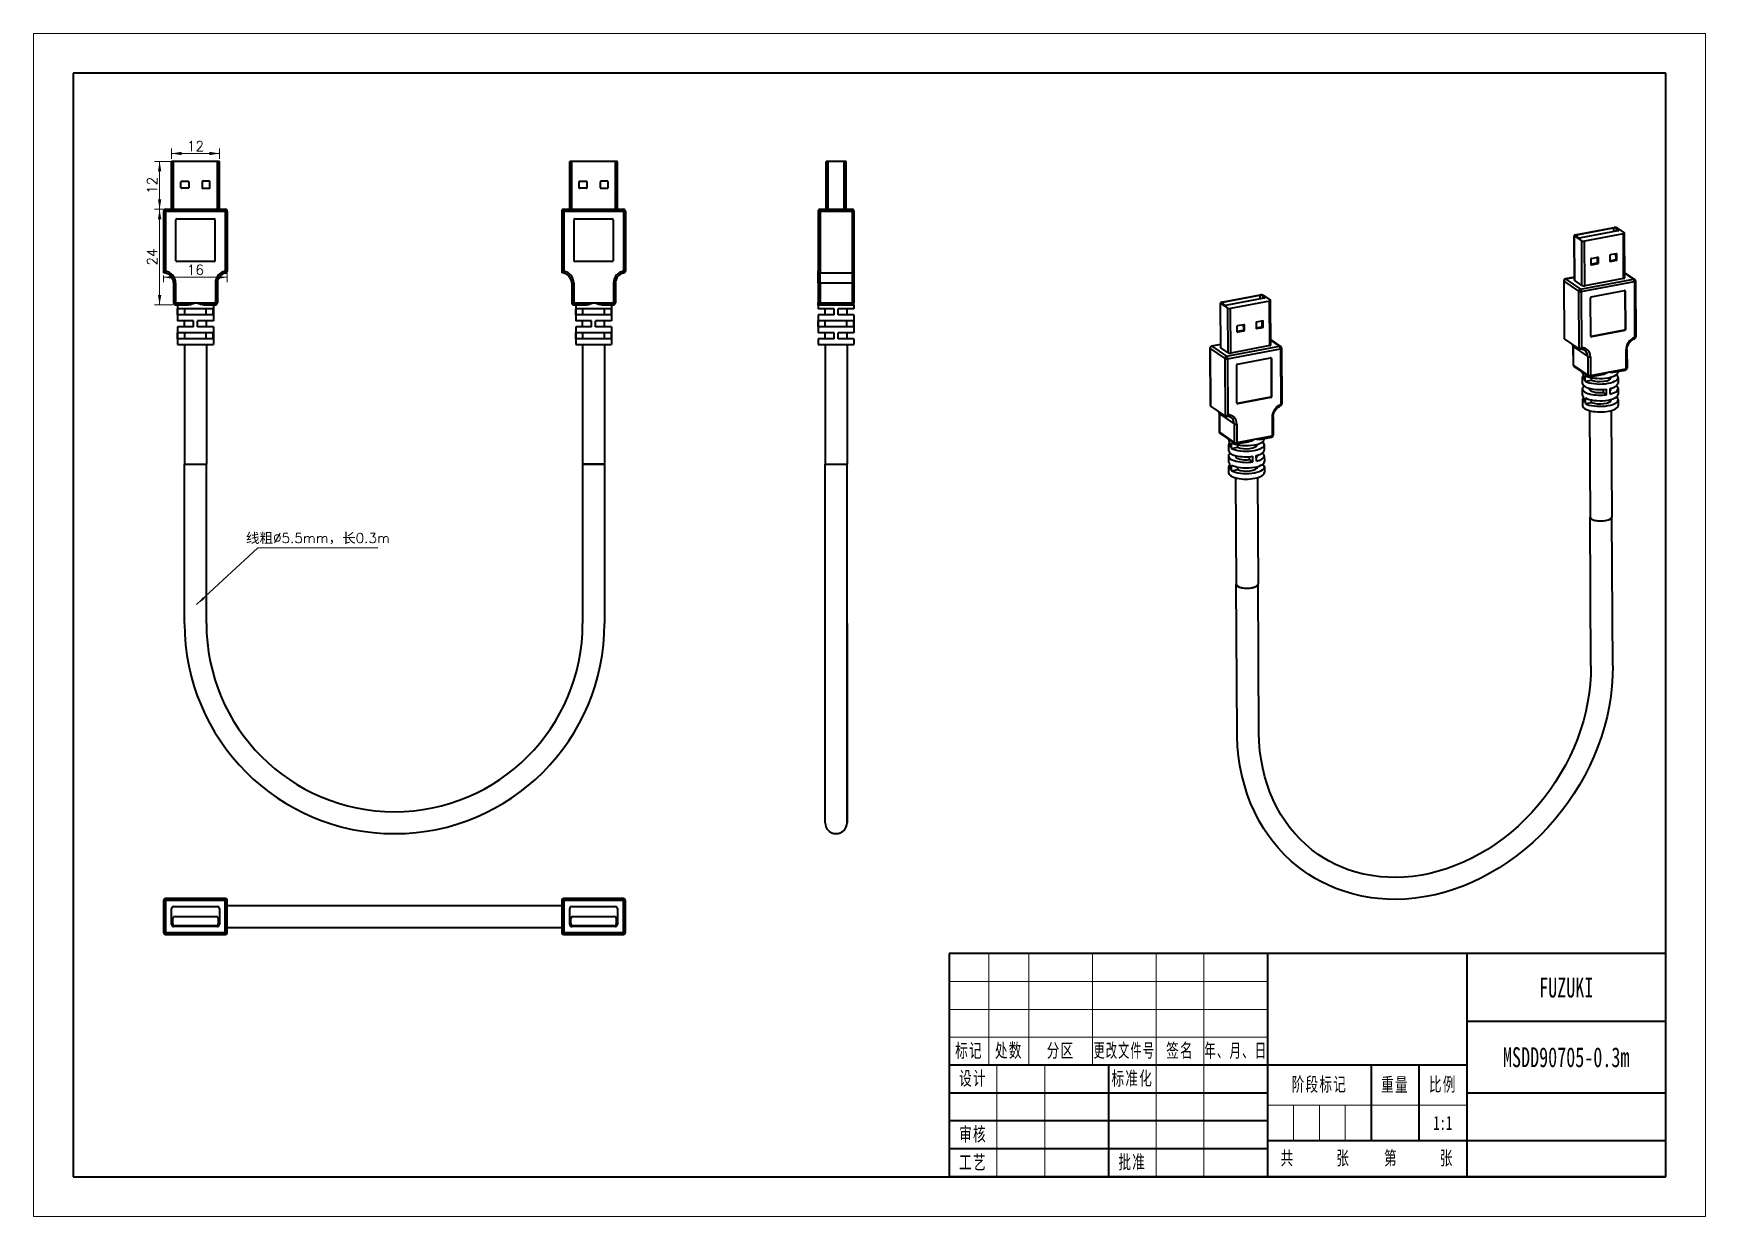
# Model space of a CAD drawing. Header units: millimetres. Extents: x -210 to 210, y -148 to 148.
import ezdxf
from ezdxf.enums import TextEntityAlignment as Align

# ---------------------------------------------------------------- set-up
doc = ezdxf.new("R2010")
doc.units = ezdxf.units.MM
for name, color, linetype, lineweight in [('尺寸线层', 3, 'Continuous', 18), ('粗实线层', 7, 'Continuous', 35), ('细实线层', 7, 'Continuous', 18)]:
    doc.layers.add(name, color=color, linetype=linetype, lineweight=lineweight)
doc.styles.get("Standard").update_dxf_attribs({"font": 'txt.shx'})
doc.styles.add('标准', font='', dxfattribs={"width": 0.667})
doc.styles.get('标准').set_extended_font_data('宋体')
doc.dimstyles.get("Standard").update_dxf_attribs({"dimtxt": 2.5, "dimasz": 0.18, "dimexe": 0.18, "dimexo": 0.0625, "dimgap": 0.09, "dimtad": 0, "dimtih": 1, "dimtoh": 1, "dimdec": 4, "dimzin": 0, "dimdsep": 46, "dimtxsty": 'Standard', "dimcen": 0.09, "dimdle": 0.36, "dimadec": 0, "dimazin": 0, "dimtfac": 1, "dimtdec": 4, "dimtofl": 0, "dimtmove": 0, "dimatfit": 3, "dimfxl": 0, "dimtolj": 1, "dimarcsym": 0})

msp = doc.modelspace()

# ---------------------------------------------------------------- blocks, each defined once
blk = doc.blocks.new('$CAXA_FRAME_13B17AC1$')
at = {"layer": '粗实线层'}
for p, q in [((-200, 138.5), (-200, -138.5)), ((200, 138.5), (-200, 138.5)), ((200, -138.5), (200, 138.5)), ((-200, -138.5), (200, -138.5))]:
    blk.add_line(p, q, dxfattribs=at)
at = {"layer": '细实线层'}
for p, q in [((210, 148.5), (-210, 148.5)), ((-210, 148.5), (-210, -148.5)), ((210, -148.5), (210, 148.5)), ((-210, -148.5), (210, -148.5))]:
    blk.add_line(p, q, dxfattribs=at)
blk = doc.blocks.new('$CAXA_TITLE_151E506F$')
at = {"layer": '粗实线层'}
for p, q in [((0, 56), (-180, 56)), ((-180, 56), (-180, 0)), ((-100, 56), (-100, 0)), ((-50, 56), (-50, 0)), ((0, 0), (0, 56)), ((0, 39), (-50, 39)), ((-50, 28), (-180, 28)), ((-140, 28), (-140, 0)), ((-74, 28), (-74, 9)), ((-62, 28), (-62, 9)), ((-100, 21), (-180, 21)), ((0, 21), (-50, 21)), ((-100, 14), (-180, 14)), ((0, 9), (-100, 9)), ((-100, 7), (-180, 7)), ((0, 0), (-180, 0))]:
    blk.add_line(p, q, dxfattribs=at)
at = {"layer": '细实线层'}
for p, q in [((-170, 56), (-170, 28)), ((-160, 56), (-160, 28)), ((-144, 56), (-144, 28)), ((-128, 56), (-128, 0)), ((-116, 56), (-116, 0)), ((-100, 49), (-180, 49)), ((-100, 42), (-180, 42)), ((-100, 35), (-180, 35)), ((-168, 28), (-168, 0)), ((-156, 28), (-156, 0)), ((-50, 18), (-100, 18)), ((-93.5, 18), (-93.5, 9)), ((-87, 18), (-87, 9)), ((-80.5, 18), (-80.5, 9))]:
    blk.add_line(p, q, dxfattribs=at)
at = {"layer": '尺寸线层', "attachment_point": 5, "line_spacing_factor": 0.963108, "style": '标准'}
for s, insert, char_height, width in [('\\T1.1;标记', (-175, 31.5), 3.481, 18), ('\\T1.1;处数', (-165, 31.5), 3.481, 18), ('\\T1.1;分区', (-152, 31.5), 3.481, 30), ('\\T1.1;{\\W0.592404;更改文件号}', (-136, 31.5), 3.4806, 30), ('\\T1.1;签名', (-122, 31.5), 3.481, 22), ('\\T1.1;{\\W0.605422;年、月、日}', (-108, 31.5), 3.4806, 30), ('\\T1.1;设计', (-174, 24.5), 3.481, 22), ('\\T1.1;标准化', (-134, 24.5), 3.481, 22), ('\\T1.1;阶段标记', (-87, 23), 3.481, 50), ('\\T1.1;重量', (-68, 23), 3.481, 22), ('\\T1.1;比例', (-56, 23), 3.481, 22), ('\\T1.1;审核', (-174, 10.5), 3.481, 22), ('\\T1.1;工艺', (-174, 3.5), 3.481, 22), ('\\T1.1;批准', (-134, 3.5), 3.481, 22), ('\\T1.1;共', (-95, 4.5), 3.481, 8), ('\\T1.1;张', (-81, 4.5), 3.481, 8), ('\\T1.1;第', (-69, 4.5), 3.481, 8), ('\\T1.1;张', (-55, 4.5), 3.481, 8)]:
    blk.add_mtext(s, dxfattribs=dict(at, insert=insert, char_height=char_height, width=width))
at = {"layer": '尺寸线层', "style": '标准'}
for tag, height, width, p in [('标记C', 3.63, 0.664996, (-175, 52.5)), ('处数C', 3.63, 0.664996, (-165, 52.5)), ('分区C', 3.63, 0.667, (-152, 52.5)), ('更改文件号C', 3.63, 0.498314, (-136, 52.5)), ('更改签名C', 3.63, 0.447537, (-122, 52.5)), ('更改日期C', 3.63, 0.610278, (-108, 52.5)), ('单位名称', 5.19, 0.667, (-25, 47.5)), ('标记B', 3.63, 0.664996, (-175, 45.5)), ('处数B', 3.63, 0.664996, (-165, 45.5)), ('分区B', 3.63, 0.667, (-152, 45.5)), ('更改文件号B', 3.63, 0.498314, (-136, 45.5)), ('更改签名B', 3.63, 0.447537, (-122, 45.5)), ('更改日期B', 3.63, 0.610278, (-108, 45.5)), ('材料名称', 5.19, 0.667, (-75, 42)), ('标记A', 3.63, 0.664996, (-175, 38.5)), ('处数A', 3.63, 0.664996, (-165, 38.5)), ('分区A', 3.63, 0.667, (-152, 38.5)), ('更改文件号A', 3.63, 0.498314, (-136, 38.5)), ('更改签名A', 3.63, 0.447537, (-122, 38.5)), ('更改日期A', 3.63, 0.610278, (-108, 38.5)), ('图纸名称', 5.19, 0.667, (-25, 30)), ('设计', 3.63, 0.667, (-162, 24.5)), ('设计日期', 3.63, 0.667, (-148, 24.5)), ('标准化', 3.63, 0.667, (-122, 24.5)), ('标准化日期', 3.63, 0.554163, (-108, 24.5)), ('图纸编号', 5.19, 0.667, (-25, 15)), ('审核', 3.63, 0.667, (-162, 10.5)), ('审核日期', 3.63, 0.667, (-148, 10.5)), ('阶段标记S', 3.63, 0.223769, (-96.75, 13.5)), ('阶段标记A', 3.63, 0.223769, (-90.25, 13.5)), ('阶段标记B', 3.63, 0.223769, (-83.75, 13.5)), ('阶段标记C', 3.63, 0.223769, (-77.25, 13.5)), ('重量', 3.63, 0.667, (-68, 13.5)), ('图纸比例', 3.63, 0.510551, (-56, 13.5)), ('工艺', 3.63, 0.667, (-162, 3.5)), ('工艺日期', 3.63, 0.667, (-148, 3.5)), ('批准', 3.63, 0.667, (-122, 3.5)), ('批准日期', 3.63, 0.667, (-108, 3.5)), ('页数', 3.63, 0.667, (-88, 4.5)), ('页码', 3.63, 0.667, (-62, 4.5)), ('投影符号', 3.63, 0.667, (-25, 4.5))]:
    blk.add_attdef(tag, text='', height=height, dxfattribs=dict(at, width=width)).set_placement(p, align=Align.MIDDLE_CENTER)
blk = doc.blocks.new('*X3')
at = {"layer": '尺寸线层', "linetype": 'Continuous'}
for points in [[(-175.3, 118.37), (-172.8, 118.79), (-172.8, 117.95)], [(-163.3, 118.37), (-165.8, 118.79), (-165.8, 117.95)]]:
    blk.add_hatch(color=0, dxfattribs=at).paths.add_polyline_path(points, flags=0)
at = {"layer": '尺寸线层', "color": 0, "linetype": 'Continuous'}
for p, q in [((-175.3, 117), (-175.3, 119.62)), ((-175.3, 118.37), (-163.3, 118.37)), ((-163.3, 117), (-163.3, 119.62))]:
    blk.add_line(p, q, dxfattribs=at)
at = {"layer": '尺寸线层', "color": 0, "insert": (-169.3, 120.24), "char_height": 2.5, "width": 5, "attachment_point": 5}
blk.add_mtext('12', dxfattribs=at)
blk = doc.blocks.new('*X4')
at = {"layer": '尺寸线层', "linetype": 'Continuous'}
for points in [[(-178.31, 116.38), (-177.89, 113.88), (-178.73, 113.88)], [(-178.31, 104.38), (-177.89, 106.88), (-178.73, 106.88)]]:
    blk.add_hatch(color=0, dxfattribs=at).paths.add_polyline_path(points, flags=0)
at = {"layer": '尺寸线层', "color": 0, "linetype": 'Continuous'}
for p, q in [((-175.43, 116.38), (-179.56, 116.38)), ((-178.31, 116.38), (-178.31, 104.38)), ((-177.43, 104.38), (-179.56, 104.38))]:
    blk.add_line(p, q, dxfattribs=at)
at = {"layer": '尺寸线层', "color": 0, "insert": (-180.19, 110.38), "char_height": 2.5, "width": 5, "attachment_point": 5, "rotation": 90}
blk.add_mtext('12', dxfattribs=at)
blk = doc.blocks.new('*X5')
at = {"layer": '尺寸线层', "linetype": 'Continuous'}
for points in [[(-178.31, 104.38), (-177.89, 101.88), (-178.73, 101.88)], [(-178.31, 80.38), (-177.89, 82.88), (-178.73, 82.88)]]:
    blk.add_hatch(color=0, dxfattribs=at).paths.add_polyline_path(points, flags=0)
at = {"layer": '尺寸线层', "color": 0, "linetype": 'Continuous'}
for p, q in [((-177.43, 104.38), (-179.56, 104.38)), ((-178.31, 104.38), (-178.31, 80.38)), ((-174.93, 80.38), (-179.56, 80.38))]:
    blk.add_line(p, q, dxfattribs=at)
at = {"layer": '尺寸线层', "color": 0, "insert": (-180.19, 92.38), "char_height": 2.5, "width": 6.0714, "attachment_point": 5, "rotation": 90}
blk.add_mtext('24', dxfattribs=at)
blk = doc.blocks.new('*X6')
at = {"layer": '尺寸线层', "linetype": 'Continuous'}
for points in [[(-177.3, 87.29), (-174.8, 87.71), (-174.8, 86.88)], [(-161.3, 87.29), (-163.8, 87.71), (-163.8, 86.88)]]:
    blk.add_hatch(color=0, dxfattribs=at).paths.add_polyline_path(points, flags=0)
at = {"layer": '尺寸线层', "color": 0, "linetype": 'Continuous'}
for p, q in [((-161.3, 88.21), (-161.3, 86.04)), ((-177.3, 87.75), (-177.3, 86.04)), ((-177.3, 87.29), (-161.3, 87.29))]:
    blk.add_line(p, q, dxfattribs=at)
at = {"layer": '尺寸线层', "color": 0, "insert": (-169.3, 89.17), "char_height": 2.5, "width": 5, "attachment_point": 5}
blk.add_mtext('16', dxfattribs=at)
blk = doc.blocks.new('*X7')
at = {"layer": '尺寸线层', "linetype": 'Continuous'}
blk.add_hatch(color=0, dxfattribs=at).paths.add_polyline_path([(-30.44, -14.27), (-28.82, -12.34), (-28.39, -12.8)], flags=0)
at = {"layer": '尺寸线层', "color": 0, "linetype": 'Continuous'}
blk.add_line((-30.44, -14.27), (-15.1, 0), dxfattribs=at)
at = {"layer": '尺寸线层', "color": 0}
blk.add_line((-15.1, 0), (15.1, 0), dxfattribs=at)
at = {"layer": '尺寸线层', "color": 0, "insert": (0, 2.27), "char_height": 2.5, "width": 60.3831, "attachment_point": 5}
blk.add_mtext('线粗%%C5.5mm，长0.3m', dxfattribs=at)

# ---------------------------------------------------------------- dimensions: what is measured, and where the dimension line sits
at = {"layer": '尺寸线层'}
for base, p1, p2, angle, picture, middle in [((-163.302, 118.369), (-175.302, 116.376), (-163.302, 116.376), 180, '*X3', (-169.302, 120.244)), ((-178.31, 104.376), (-174.802, 116.376), (-176.802, 104.376), 270, '*X4', (-180.185, 110.376)), ((-178.31, 80.376), (-176.802, 104.376), (-174.302, 80.376), 90, '*X5', (-180.185, 92.376))]:
    dim = msp.add_linear_dim(base=base, p1=p1, p2=p2, angle=angle, dimstyle='Standard', override={"dimasz": 2.5, "dimexe": 1.25, "dimexo": 0.625, "dimgap": 0.625, "dimtad": 1, "dimtih": 0, "dimtoh": 0, "dimdec": 2, "dimzin": 8, "dimdsep": 44, "dimsah": 1, "dimdle": 5, "dimtdec": 2, "dimtofl": 1, "dimatfit": 0, "dimtfill": 1, "dimtzin": 8}, dxfattribs=at)
    dim.commit()
    dim.dimension.update_dxf_attribs({"geometry": picture, "text_midpoint": middle})
dim = msp.add_linear_dim(base=(-161.302, 87.292), p1=(-177.302, 88.376), p2=(-161.302, 88.834), dimstyle='Standard', override={"dimasz": 2.5, "dimexe": 1.25, "dimexo": 0.625, "dimgap": 0.625, "dimtad": 1, "dimtih": 0, "dimtoh": 0, "dimdec": 2, "dimzin": 8, "dimdsep": 44, "dimsah": 1, "dimdle": 5, "dimtdec": 2, "dimtofl": 1, "dimatfit": 0, "dimtfill": 1, "dimtzin": 8}, dxfattribs=at)
dim.commit()
dim.dimension.update_dxf_attribs({"geometry": '*X6', "text_midpoint": (-169.302, 89.167)})

# ---------------------------------------------------------------- linework, layer by layer
at = {"layer": '粗实线层', "color": 7, "lineweight": 35}
for p, q in [((-174.802, 116.376), (-175.302, 116.376)), ((-175.302, 104.376), (-175.302, 116.376)), ((-163.802, 116.376), (-174.802, 116.376)), ((-174.802, 104.376), (-174.802, 116.376)), ((-163.802, 104.376), (-163.802, 116.376)), ((-163.302, 116.376), (-163.802, 116.376)), ((-163.302, 104.376), (-163.302, 116.376)), ((-74.802, 116.376), (-75.302, 116.376)), ((-75.302, 104.376), (-75.302, 116.376)), ((-63.802, 116.376), (-74.802, 116.376)), ((-74.802, 104.376), (-74.802, 116.376)), ((-63.802, 104.376), (-63.802, 116.376)), ((-63.302, 116.376), (-63.802, 116.376)), ((-63.302, 104.376), (-63.302, 116.376)), ((-10.895, 104.376), (-10.895, 116.376)), ((-10.395, 116.376), (-10.895, 116.376)), ((-6.395, 116.376), (-10.395, 116.376)), ((-10.395, 104.376), (-10.395, 116.376)), ((-5.895, 116.376), (-6.395, 116.376)), ((-6.395, 104.376), (-6.395, 116.376)), ((-5.895, 104.376), (-5.895, 116.376)), ((-172.948, 109.724), (-172.948, 111.294)), ((-172.848, 111.394), (-171.086, 111.394)), ((-171.086, 109.624), (-172.848, 109.624)), ((-170.986, 111.294), (-170.986, 109.724)), ((-167.617, 111.294), (-167.617, 109.724)), ((-165.756, 111.394), (-167.517, 111.394)), ((-167.517, 109.624), (-165.756, 109.624)), ((-165.656, 109.724), (-165.656, 111.294)), ((-72.948, 109.724), (-72.948, 111.294)), ((-72.848, 111.394), (-71.086, 111.394)), ((-71.086, 109.624), (-72.848, 109.624)), ((-70.986, 111.294), (-70.986, 109.724)), ((-67.617, 111.294), (-67.617, 109.724)), ((-65.756, 111.394), (-67.517, 111.394)), ((-67.517, 109.624), (-65.756, 109.624)), ((-65.656, 109.724), (-65.656, 111.294)), ((-177.302, 103.876), (-177.302, 88.376)), ((-176.802, 103.876), (-177.302, 103.876)), ((-176.802, 104.376), (-176.802, 103.876)), ((-176.802, 104.376), (-161.802, 104.376)), ((-176.802, 103.876), (-161.802, 103.876)), ((-176.802, 103.876), (-176.802, 88.834)), ((-174.2, 91.439), (-174.2, 101.745)), ((-174, 101.945), (-164.604, 101.945)), ((-164.404, 101.745), (-164.404, 91.439)), ((-161.802, 103.876), (-161.802, 104.376)), ((-161.802, 103.876), (-161.802, 88.834)), ((-161.802, 103.876), (-161.302, 103.876)), ((-161.302, 103.876), (-161.302, 88.834)), ((-77.302, 103.876), (-77.302, 88.376)), ((-76.802, 103.876), (-77.302, 103.876)), ((-76.802, 104.376), (-76.802, 103.876)), ((-76.802, 104.376), (-61.802, 104.376)), ((-76.802, 103.876), (-61.802, 103.876)), ((-76.802, 103.876), (-76.802, 88.834)), ((-74.2, 91.439), (-74.2, 101.745)), ((-74, 101.945), (-64.604, 101.945)), ((-64.404, 101.745), (-64.404, 91.439)), ((-61.802, 103.876), (-61.802, 104.376)), ((-61.802, 103.876), (-61.802, 88.834)), ((-61.802, 103.876), (-61.302, 103.876)), ((-61.302, 103.876), (-61.302, 88.834)), ((-12.895, 103.876), (-12.895, 88.834)), ((-12.395, 103.876), (-12.895, 103.876)), ((-12.395, 104.376), (-4.395, 104.376)), ((-12.395, 103.876), (-12.395, 104.376)), ((-12.395, 103.876), (-4.395, 103.876)), ((-12.395, 103.876), (-12.395, 88.376)), ((-4.395, 104.376), (-4.395, 103.876)), ((-4.395, 103.876), (-4.395, 88.376)), ((-3.895, 103.876), (-4.395, 103.876)), ((-3.895, 103.876), (-3.895, 88.834)), ((177.074, 86.556), (177.008, 97.761)), ((178.898, 96.416), (177.064, 97.679)), ((177.13, 86.475), (177.064, 97.679)), ((177.279, 97.921), (187.055, 99.777)), ((178.018, 97.256), (177.422, 97.667)), ((177.638, 97.909), (186.88, 99.663)), ((177.638, 97.909), (177.64, 97.517)), ((187.934, 98.937), (178.692, 97.183)), ((189.347, 98.198), (179.572, 96.343)), ((186.88, 99.663), (186.885, 98.738)), ((187.553, 99.589), (188.149, 99.179)), ((187.553, 99.589), (187.558, 98.865)), ((187.728, 99.703), (189.562, 98.44)), ((188.149, 99.179), (188.15, 99.015)), ((189.413, 86.993), (189.347, 98.198)), ((189.683, 87.154), (189.618, 98.359)), ((178.964, 85.211), (178.898, 96.416)), ((179.637, 85.138), (179.572, 96.343)), ((185.984, 92.81), (185.992, 91.344)), ((187.638, 93.217), (186.072, 92.92)), ((187.506, 91.833), (187.499, 93.191)), ((187.727, 93.141), (187.621, 93.214)), ((187.736, 91.675), (187.727, 93.141)), ((-164.604, 91.239), (-174, 91.239)), ((-161.802, 88.834), (-161.718, 88.341)), ((-161.302, 88.834), (-161.802, 88.834)), ((-64.604, 91.239), (-74, 91.239)), ((-61.802, 88.834), (-61.718, 88.341)), ((-61.302, 88.834), (-61.802, 88.834)), ((-12.895, 85.876), (-12.895, 88.834)), ((-12.395, 88.376), (-4.395, 88.376)), ((-12.395, 85.876), (-12.395, 88.376)), ((-4.395, 88.376), (-4.395, 85.876)), ((-3.895, 88.834), (-3.895, 85.876)), ((181.256, 90.445), (181.247, 91.911)), ((182.681, 90.824), (181.255, 90.553)), ((181.345, 90.369), (181.257, 90.429)), ((181.336, 92.021), (182.901, 92.318)), ((182.911, 90.666), (181.345, 90.369)), ((182.911, 90.666), (182.681, 90.824)), ((182.762, 92.292), (182.77, 90.934)), ((182.999, 90.776), (182.77, 90.934)), ((182.99, 92.242), (182.884, 92.315)), ((182.99, 92.242), (182.999, 90.776)), ((185.992, 91.452), (187.418, 91.722)), ((186.082, 91.267), (185.994, 91.328)), ((186.082, 91.267), (187.647, 91.565)), ((187.647, 91.565), (187.418, 91.722)), ((187.736, 91.675), (187.506, 91.833)), ((192.164, 86.802), (189.675, 88.516)), ((191.878, 86.857), (189.676, 88.373)), ((-174.802, 85.876), (-174.302, 85.876)), ((-174.802, 85.876), (-174.802, 80.876)), ((-174.302, 85.876), (-174.302, 80.876)), ((-163.802, 85.876), (-164.302, 85.876)), ((-164.302, 85.876), (-164.302, 80.876)), ((-163.802, 85.876), (-163.802, 80.876)), ((-74.802, 85.876), (-74.302, 85.876)), ((-74.802, 85.876), (-74.802, 80.876)), ((-74.302, 85.876), (-74.302, 80.876)), ((-63.802, 85.876), (-64.302, 85.876)), ((-64.302, 85.876), (-64.302, 80.876)), ((-63.802, 85.876), (-63.802, 80.876)), ((-12.895, 85.876), (-12.395, 85.876)), ((-12.895, 85.876), (-12.895, 80.876)), ((-12.395, 85.876), (-4.395, 85.876)), ((-12.395, 85.876), (-12.395, 80.876)), ((-4.395, 85.876), (-3.895, 85.876)), ((-4.395, 85.876), (-4.395, 80.876)), ((-3.895, 85.876), (-3.895, 80.876)), ((174.382, 86.383), (174.467, 71.961)), ((174.438, 86.302), (178.106, 83.776)), ((174.438, 86.302), (174.523, 71.829)), ((177.07, 87.31), (174.789, 86.877)), ((177.07, 87.269), (174.88, 86.853)), ((174.88, 86.853), (178.548, 84.327)), ((178.964, 85.211), (177.13, 86.475)), ((178.548, 84.327), (191.878, 86.857)), ((178.78, 83.702), (192.11, 86.232)), ((189.413, 86.993), (179.637, 85.138)), ((192.11, 86.232), (192.192, 72.187)), ((192.381, 86.393), (192.463, 72.348)), ((-174.802, 80.876), (-174.302, 80.876)), ((-174.302, 80.876), (-169.302, 80.876)), ((-174.302, 80.376), (-174.302, 80.876)), ((-174.302, 80.376), (-171.363, 80.376)), ((-173.802, 80.376), (-173.802, 76.376)), ((-169.302, 80.876), (-164.302, 80.876)), ((-167.24, 80.376), (-164.302, 80.376)), ((-164.802, 80.376), (-164.802, 76.376)), ((-164.302, 80.876), (-163.802, 80.876)), ((-164.302, 80.876), (-164.302, 80.376)), ((-74.802, 80.876), (-74.302, 80.876)), ((-74.302, 80.876), (-69.302, 80.876)), ((-74.302, 80.376), (-74.302, 80.876)), ((-74.302, 80.376), (-71.363, 80.376)), ((-73.802, 80.376), (-73.802, 76.376)), ((-69.302, 80.876), (-64.302, 80.876)), ((-67.24, 80.376), (-64.302, 80.376)), ((-64.802, 80.376), (-64.802, 76.376)), ((-64.302, 80.876), (-63.802, 80.876)), ((-64.302, 80.876), (-64.302, 80.376)), ((-12.895, 80.376), (-12.895, 80.876)), ((-12.895, 80.876), (-12.395, 80.876)), ((-12.895, 80.376), (-12.895, 79.376)), ((-12.395, 80.876), (-4.395, 80.876)), ((-12.395, 80.376), (-12.395, 80.876)), ((-12.395, 80.376), (-4.395, 80.376)), ((-4.395, 80.876), (-3.895, 80.876)), ((-4.395, 80.376), (-4.395, 80.876)), ((-3.895, 80.376), (-3.895, 80.876)), ((-3.895, 80.376), (-3.895, 79.376)), ((88.207, 69.69), (88.141, 80.895)), ((90.031, 79.551), (88.197, 80.814)), ((88.262, 69.609), (88.197, 80.814)), ((88.412, 81.056), (98.187, 82.911)), ((89.151, 80.391), (88.555, 80.801)), ((88.77, 81.043), (98.012, 82.797)), ((88.77, 81.043), (88.772, 80.651)), ((99.067, 82.071), (89.825, 80.317)), ((100.48, 81.332), (90.704, 79.477)), ((98.012, 82.797), (98.018, 81.872)), ((98.686, 82.724), (99.282, 82.313)), ((98.686, 82.724), (98.69, 82)), ((98.861, 82.837), (100.695, 81.574)), ((99.282, 82.313), (99.283, 82.15)), ((100.545, 70.127), (100.48, 81.332)), ((100.816, 70.288), (100.751, 81.493)), ((178.106, 83.776), (178.191, 69.303)), ((178.78, 83.702), (178.862, 69.657)), ((181.16, 72.529), (181.104, 82.152)), ((181.28, 82.372), (189.63, 83.957)), ((189.717, 83.867), (189.774, 74.244)), ((189.809, 83.804), (189.717, 83.867)), ((189.809, 83.804), (189.865, 74.181)), ((-169.802, 76.376), (-173.802, 76.376)), ((-169.302, 79.376), (-173.774, 79.376)), ((-173.774, 77.876), (-173.774, 79.376)), ((-169.302, 77.876), (-173.774, 77.876)), ((-172.052, 74.876), (-172.052, 76.376)), ((-172.006, 77.876), (-172.006, 79.376)), ((-169.802, 74.876), (-169.802, 76.376)), ((-164.83, 79.376), (-169.302, 79.376)), ((-164.83, 77.876), (-169.302, 77.876)), ((-164.802, 76.376), (-168.802, 76.376)), ((-168.802, 74.876), (-168.802, 76.376)), ((-166.598, 77.876), (-166.598, 79.376)), ((-166.552, 74.876), (-166.552, 76.376)), ((-164.83, 77.876), (-164.83, 79.376)), ((-69.802, 76.376), (-73.802, 76.376)), ((-69.302, 79.376), (-73.774, 79.376)), ((-73.774, 77.876), (-73.774, 79.376)), ((-69.302, 77.876), (-73.774, 77.876)), ((-72.052, 74.876), (-72.052, 76.376)), ((-72.006, 77.876), (-72.006, 79.376)), ((-69.802, 74.876), (-69.802, 76.376)), ((-64.83, 79.376), (-69.302, 79.376)), ((-64.83, 77.876), (-69.302, 77.876)), ((-64.802, 76.376), (-68.802, 76.376)), ((-68.802, 74.876), (-68.802, 76.376)), ((-66.598, 77.876), (-66.598, 79.376)), ((-66.552, 74.876), (-66.552, 76.376)), ((-64.83, 77.876), (-64.83, 79.376)), ((-8.895, 79.376), (-12.895, 79.376)), ((-8.895, 77.876), (-12.895, 77.876)), ((-12.895, 77.876), (-12.895, 73.376)), ((-3.923, 76.376), (-12.867, 76.376)), ((-12.867, 74.876), (-12.867, 76.376)), ((-11.145, 77.876), (-11.145, 79.376)), ((-11.099, 74.876), (-11.099, 76.376)), ((-8.895, 77.876), (-8.895, 79.376)), ((-3.895, 79.376), (-7.895, 79.376)), ((-7.895, 77.876), (-7.895, 79.376)), ((-3.895, 77.876), (-7.895, 77.876)), ((-5.691, 74.876), (-5.691, 76.376)), ((-5.645, 77.876), (-5.645, 79.376)), ((-3.923, 74.876), (-3.923, 76.376)), ((-3.895, 77.876), (-3.895, 73.376)), ((90.096, 68.346), (90.031, 79.551)), ((90.77, 68.272), (90.704, 79.477)), ((97.117, 75.944), (97.125, 74.478)), ((98.77, 76.352), (97.205, 76.055)), ((98.639, 74.967), (98.631, 76.325)), ((98.86, 76.275), (98.753, 76.348)), ((98.868, 74.809), (98.86, 76.275)), ((-169.802, 74.876), (-173.802, 74.876)), ((-173.802, 74.876), (-173.802, 70.376)), ((-169.302, 73.376), (-173.774, 73.376)), ((-173.774, 71.876), (-173.774, 73.376)), ((-169.302, 71.876), (-173.774, 71.876)), ((-172.006, 71.876), (-172.006, 73.376)), ((-164.83, 73.376), (-169.302, 73.376)), ((-164.83, 71.876), (-169.302, 71.876)), ((-164.802, 74.876), (-168.802, 74.876)), ((-166.598, 71.876), (-166.598, 73.376)), ((-164.83, 71.876), (-164.83, 73.376)), ((-164.802, 74.876), (-164.802, 70.376)), ((-69.802, 74.876), (-73.802, 74.876)), ((-73.802, 74.876), (-73.802, 70.376)), ((-69.302, 73.376), (-73.774, 73.376)), ((-73.774, 71.876), (-73.774, 73.376)), ((-69.302, 71.876), (-73.774, 71.876)), ((-72.006, 71.876), (-72.006, 73.376)), ((-64.83, 73.376), (-69.302, 73.376)), ((-64.83, 71.876), (-69.302, 71.876)), ((-64.802, 74.876), (-68.802, 74.876)), ((-66.598, 71.876), (-66.598, 73.376)), ((-64.83, 71.876), (-64.83, 73.376)), ((-64.802, 74.876), (-64.802, 70.376)), ((-8.895, 73.376), (-12.895, 73.376)), ((-8.895, 71.876), (-12.895, 71.876)), ((-12.895, 71.876), (-12.895, 70.376)), ((-3.923, 74.876), (-12.867, 74.876)), ((-11.145, 71.876), (-11.145, 73.376)), ((-8.895, 71.876), (-8.895, 73.376)), ((-3.895, 73.376), (-7.895, 73.376)), ((-7.895, 71.876), (-7.895, 73.376)), ((-3.895, 71.876), (-7.895, 71.876)), ((-5.645, 71.876), (-5.645, 73.376)), ((-3.895, 71.876), (-3.895, 70.376)), ((92.389, 73.579), (92.38, 75.045)), ((93.814, 73.958), (92.388, 73.687)), ((92.478, 73.503), (92.39, 73.563)), ((92.468, 75.156), (94.034, 75.453)), ((94.043, 73.8), (92.478, 73.503)), ((94.043, 73.8), (93.814, 73.958)), ((93.895, 75.426), (93.902, 74.068)), ((94.132, 73.91), (93.902, 74.068)), ((94.123, 75.376), (94.017, 75.449)), ((94.123, 75.376), (94.132, 73.91)), ((97.125, 74.586), (98.551, 74.857)), ((97.215, 74.402), (97.127, 74.462)), ((97.215, 74.402), (98.78, 74.699)), ((98.78, 74.699), (98.551, 74.857)), ((98.868, 74.809), (98.639, 74.967)), ((103.297, 69.936), (100.808, 71.65)), ((103.01, 69.991), (100.809, 71.507)), ((174.523, 71.829), (178.191, 69.303)), ((189.597, 74.024), (181.247, 72.439)), ((181.339, 72.376), (181.247, 72.439)), ((189.689, 73.96), (181.339, 72.376)), ((189.689, 73.96), (189.597, 74.024)), ((189.865, 74.181), (189.774, 74.244)), ((-173.802, 70.376), (-169.302, 70.376)), ((-172.052, 70.376), (-172.052, 40.376)), ((-169.302, 70.376), (-164.802, 70.376)), ((-166.552, 70.376), (-166.552, 40.376)), ((-73.802, 70.376), (-69.302, 70.376)), ((-72.052, 70.376), (-72.052, 40.376)), ((-69.302, 70.376), (-64.802, 70.376)), ((-66.552, 70.376), (-66.552, 40.376)), ((-12.895, 70.376), (-3.895, 70.376)), ((-11.145, 70.376), (-11.145, 40.376)), ((-5.645, 70.376), (-5.645, 40.376)), ((85.515, 69.518), (85.599, 55.096)), ((85.571, 69.436), (89.239, 66.91)), ((85.571, 69.436), (85.655, 54.963)), ((88.202, 70.445), (85.922, 70.012)), ((88.203, 70.403), (86.012, 69.987)), ((86.012, 69.987), (89.68, 67.461)), ((90.096, 68.346), (88.262, 69.609)), ((89.68, 67.461), (103.01, 69.991)), ((89.912, 66.837), (103.242, 69.366)), ((100.545, 70.127), (90.77, 68.272)), ((103.242, 69.366), (103.325, 55.321)), ((103.513, 69.527), (103.595, 55.482)), ((176.702, 69.998), (176.73, 65.329)), ((176.758, 69.916), (180.426, 67.39)), ((176.758, 69.916), (176.785, 65.248)), ((180.426, 67.39), (180.453, 62.722)), ((181.1, 67.317), (181.127, 62.648)), ((189.986, 69.003), (190.014, 64.335)), ((190.257, 69.164), (190.284, 64.495)), ((89.239, 66.91), (89.323, 52.437)), ((89.912, 66.837), (89.995, 52.791)), ((92.293, 55.663), (92.236, 65.286)), ((92.413, 65.507), (100.763, 67.091)), ((100.85, 67.001), (100.906, 57.378)), ((100.942, 66.938), (100.85, 67.001)), ((100.942, 66.938), (100.998, 57.315)), ((176.785, 65.248), (180.453, 62.722)), ((176.946, 64.92), (180.614, 62.394)), ((179.015, 63.495), (179.015, 63.485)), ((181.127, 62.648), (185.57, 63.491)), ((185.57, 63.491), (190.014, 64.335)), ((186.875, 63.431), (189.878, 64.001)), ((188.015, 63.648), (188.015, 63.538)), ((179.024, 62.085), (179.032, 60.684)), ((179.04, 59.284), (179.048, 57.883)), ((179.32, 61.515), (179.312, 62.915)), ((179.779, 61.199), (179.77, 62.6)), ((179.779, 61.199), (181.35, 61.497)), ((180.79, 59.294), (180.789, 59.419)), ((180.991, 62.315), (183.994, 62.885)), ((181.35, 61.497), (181.346, 62.089)), ((184.335, 58.372), (184.331, 59.129)), ((185.146, 57.813), (185.138, 59.214)), ((186.035, 57.982), (186.027, 59.383)), ((186.273, 62.127), (186.273, 62.253)), ((186.29, 59.326), (186.289, 59.452)), ((187.205, 62.608), (187.727, 62.707)), ((187.727, 62.707), (187.726, 62.965)), ((188.023, 62.138), (188.032, 60.737)), ((188.04, 59.336), (188.048, 57.936)), ((85.655, 54.963), (89.323, 52.437)), ((100.73, 57.158), (92.38, 55.573)), ((92.472, 55.51), (92.38, 55.573)), ((100.821, 57.095), (92.472, 55.51)), ((100.821, 57.095), (100.73, 57.158)), ((100.998, 57.315), (100.906, 57.378)), ((179.056, 56.482), (179.065, 55.082)), ((179.353, 55.912), (179.345, 57.313)), ((179.811, 55.597), (179.803, 56.997)), ((179.811, 55.597), (181.382, 55.895)), ((181.382, 55.895), (181.379, 56.487)), ((185.146, 57.813), (184.335, 58.372)), ((186.306, 56.525), (186.305, 56.65)), ((187.238, 57.006), (187.76, 57.105)), ((187.76, 57.105), (187.758, 57.362)), ((188.056, 56.535), (188.064, 55.134)), ((87.835, 53.132), (87.862, 48.463)), ((87.891, 53.051), (91.559, 50.525)), ((87.891, 53.051), (87.918, 48.382)), ((91.559, 50.525), (91.586, 45.856)), ((92.232, 50.451), (92.26, 45.782)), ((101.119, 52.138), (101.146, 47.469)), ((101.39, 52.298), (101.417, 47.63)), ((180.822, 53.817), (180.978, 27.08)), ((186.322, 53.849), (186.478, 27.112)), ((87.918, 48.382), (91.586, 45.856)), ((88.079, 48.055), (91.747, 45.529)), ((90.148, 46.63), (90.148, 46.62)), ((92.26, 45.782), (96.703, 46.626)), ((96.703, 46.626), (101.146, 47.469)), ((98.008, 46.566), (101.01, 47.136)), ((99.147, 46.782), (99.148, 46.672)), ((90.156, 45.219), (90.164, 43.819)), ((90.173, 42.418), (90.181, 41.017)), ((90.453, 44.649), (90.444, 46.05)), ((90.911, 44.333), (90.903, 45.734)), ((90.911, 44.333), (92.482, 44.632)), ((91.923, 42.428), (91.922, 42.554)), ((92.124, 45.449), (95.127, 46.019)), ((92.482, 44.632), (92.479, 45.224)), ((95.468, 41.506), (95.464, 42.264)), ((96.279, 40.948), (96.271, 42.348)), ((97.167, 41.116), (97.159, 42.517)), ((97.406, 45.262), (97.405, 45.387)), ((97.423, 42.46), (97.422, 42.586)), ((98.338, 45.743), (98.86, 45.842)), ((98.86, 45.842), (98.858, 46.099)), ((99.156, 45.272), (99.164, 43.871)), ((99.172, 42.471), (99.181, 41.07)), ((-172.052, 40.376), (-169.302, 40.376)), ((-172.052, 0.376), (-172.052, 40.376)), ((-172.052, 40.376), (-166.552, 40.376)), ((-169.302, 40.376), (-166.552, 40.376)), ((-166.552, 0.376), (-166.552, 40.376)), ((-72.052, 40.376), (-72.052, 0.376)), ((-66.552, 40.376), (-72.052, 40.376)), ((-72.052, 40.376), (-69.302, 40.376)), ((-69.302, 40.376), (-66.552, 40.376)), ((-66.552, 40.376), (-66.552, 0.376)), ((-11.145, 40.376), (-5.645, 40.376)), ((-11.145, 40.376), (-8.395, 40.376)), ((-11.145, 0.376), (-11.145, 40.376)), ((-8.395, 40.376), (-5.645, 40.376)), ((-5.645, 0.376), (-5.645, 40.376)), ((-5.645, 0.376), (-5.645, 40.376)), ((90.189, 39.617), (90.197, 38.216)), ((90.485, 39.047), (90.477, 40.447)), ((90.944, 38.731), (90.936, 40.132)), ((90.944, 38.731), (92.515, 39.029)), ((92.515, 39.029), (92.512, 39.621)), ((96.279, 40.948), (95.468, 41.506)), ((97.439, 39.659), (97.438, 39.785)), ((98.371, 40.14), (98.892, 40.239)), ((98.892, 40.239), (98.891, 40.497)), ((99.189, 39.669), (99.197, 38.269)), ((91.955, 36.951), (92.111, 10.215)), ((97.455, 36.984), (97.611, 10.247)), ((181.197, -10.269), (180.978, 27.08)), ((186.697, -10.237), (186.478, 27.112)), ((92.33, -27.135), (92.111, 10.215)), ((97.829, -27.102), (97.611, 10.247)), ((-11.145, -49.624), (-11.145, 0.376)), ((-5.645, -49.624), (-5.645, 0.376)), ((-5.645, 0.376), (-5.645, -49.624)), ((-177.302, -69.191), (-177.302, -77.191)), ((-177.302, -69.191), (-176.802, -69.191)), ((-161.802, -68.691), (-176.802, -68.691)), ((-176.802, -68.691), (-176.802, -69.191)), ((-161.802, -69.191), (-176.802, -69.191)), ((-176.802, -69.191), (-176.802, -77.191)), ((-175.302, -75.191), (-175.302, -71.191)), ((-174.802, -70.691), (-163.802, -70.691)), ((-163.302, -71.191), (-163.302, -75.191)), ((-161.802, -69.191), (-161.802, -68.691)), ((-161.802, -69.191), (-161.302, -69.191)), ((-161.802, -77.191), (-161.802, -69.191)), ((-161.302, -77.191), (-161.302, -69.191)), ((-161.302, -70.441), (-77.302, -70.441)), ((-77.302, -69.191), (-77.302, -77.191)), ((-77.302, -69.191), (-76.802, -69.191)), ((-61.802, -68.691), (-76.802, -68.691)), ((-76.802, -68.691), (-76.802, -69.191)), ((-61.802, -69.191), (-76.802, -69.191)), ((-76.802, -69.191), (-76.802, -77.191)), ((-75.302, -75.191), (-75.302, -71.191)), ((-74.802, -70.691), (-63.802, -70.691)), ((-63.302, -71.191), (-63.302, -75.191)), ((-61.802, -69.191), (-61.802, -68.691)), ((-61.802, -69.191), (-61.302, -69.191)), ((-61.802, -77.191), (-61.802, -69.191)), ((-61.302, -77.191), (-61.302, -69.191)), ((-175.002, -74.991), (-175.002, -73.691)), ((-174.502, -73.191), (-164.102, -73.191)), ((-164.102, -75.491), (-174.502, -75.491)), ((-163.602, -73.691), (-163.602, -74.991)), ((-75.002, -74.991), (-75.002, -73.691)), ((-74.502, -73.191), (-64.102, -73.191)), ((-64.102, -75.491), (-74.502, -75.491)), ((-63.602, -73.691), (-63.602, -74.991)), ((-177.302, -77.191), (-176.802, -77.191)), ((-176.802, -77.191), (-161.802, -77.191)), ((-176.802, -77.691), (-176.802, -77.191)), ((-176.802, -77.691), (-161.802, -77.691)), ((-163.802, -75.691), (-174.802, -75.691)), ((-161.302, -77.191), (-161.802, -77.191)), ((-161.802, -77.691), (-161.802, -77.191)), ((-161.302, -75.941), (-77.302, -75.941)), ((-77.302, -77.191), (-76.802, -77.191)), ((-76.802, -77.191), (-61.802, -77.191)), ((-76.802, -77.691), (-76.802, -77.191)), ((-76.802, -77.691), (-61.802, -77.691)), ((-63.802, -75.691), (-74.802, -75.691)), ((-61.302, -77.191), (-61.802, -77.191)), ((-61.802, -77.691), (-61.802, -77.191))]:
    msp.add_line(p, q, dxfattribs=at)
for points in [[(-12.395, 88.376), (-12.653, 88.446), (-12.795, 88.568), (-12.876, 88.717), (-12.895, 88.834)], [(-3.895, 88.834), (-3.915, 88.712), (-3.974, 88.596), (-4.138, 88.446), (-4.395, 88.376)], [(-171.363, 80.376), (-171.096, 80.392), (-170.555, 80.493), (-170.208, 80.586), (-169.302, 80.876)], [(-167.24, 80.376), (-167.507, 80.392), (-168.048, 80.493), (-168.395, 80.586), (-169.302, 80.876)], [(-71.363, 80.376), (-71.096, 80.392), (-70.555, 80.493), (-70.208, 80.586), (-69.302, 80.876)], [(-67.24, 80.376), (-67.507, 80.392), (-68.048, 80.493), (-68.395, 80.586), (-69.302, 80.876)], [(190.257, 69.164), (190.325, 69.764), (190.538, 70.374), (190.895, 70.95), (191.364, 71.43), (191.87, 71.76), (192.135, 71.876)], [(178.862, 69.657), (178.594, 69.419), (178.367, 69.298), (178.315, 69.285)], [(178.315, 69.285), (178.845, 69.306), (179.321, 69.19), (179.622, 69.028)], [(183.994, 62.885), (184.41, 62.989), (184.813, 63.132), (185.57, 63.491)], [(186.875, 63.431), (186.639, 63.404), (186.132, 63.417), (185.57, 63.491)], [(101.39, 52.298), (101.457, 52.898), (101.671, 53.509), (102.028, 54.084), (102.497, 54.564), (103.002, 54.894), (103.268, 55.01)], [(89.995, 52.791), (89.726, 52.554), (89.499, 52.432), (89.448, 52.419)], [(89.448, 52.419), (89.978, 52.441), (90.454, 52.324), (90.755, 52.162)], [(95.127, 46.019), (95.543, 46.123), (95.946, 46.267), (96.703, 46.626)], [(98.008, 46.566), (97.771, 46.538), (97.265, 46.552), (96.703, 46.626)], [(186.697, -10.237), (186.65, -12.771), (186.481, -15.319), (186.189, -17.873), (185.777, -20.428), (185.245, -22.977), (184.596, -25.513), (183.83, -28.031), (182.95, -30.523), (181.958, -32.984), (180.857, -35.408), (179.65, -37.788), (178.34, -40.118), (176.93, -42.393), (175.423, -44.607), (173.825, -46.755), (172.138, -48.83), (170.366, -50.828), (168.515, -52.743), (166.589, -54.572), (164.592, -56.308), (162.53, -57.948), (160.203, -59.628), (158.125, -60.987), (156.002, -62.247), (153.73, -63.461), (151.42, -64.559), (149.077, -65.539), (146.706, -66.397), (144.315, -67.131), (142.07, -67.703), (139.736, -68.177), (137.075, -68.57), (134.661, -68.789), (132.256, -68.876), (129.94, -68.833), (127.787, -68.68), (126.082, -68.478), (123.628, -68.057), (121.355, -67.524), (119.128, -66.86), (117.172, -66.153), (115.258, -65.341), (113.396, -64.427), (111.971, -63.638), (110.373, -62.652), (109.594, -62.13)], [(181.197, -10.269), (181.155, -12.537), (181.003, -14.824), (180.741, -17.123), (180.369, -19.428), (179.888, -21.732), (179.3, -24.029), (178.604, -26.314), (177.805, -28.579), (176.902, -30.818), (175.899, -33.026), (174.799, -35.195), (173.604, -37.321), (172.317, -39.397), (170.943, -41.417), (169.484, -43.377), (167.945, -45.27), (166.33, -47.092), (164.643, -48.837), (162.89, -50.501), (161.075, -52.08), (159.203, -53.568), (157.094, -55.091), (155.215, -56.32), (153.299, -57.458), (151.253, -58.551), (149.178, -59.537), (147.079, -60.415), (144.962, -61.181), (142.833, -61.835), (140.84, -62.342), (138.776, -62.762), (136.432, -63.108), (134.312, -63.3), (132.209, -63.376), (130.19, -63.339), (128.32, -63.206), (126.113, -62.921), (124.068, -62.527), (122.126, -62.031), (120.23, -61.425), (118.631, -60.812), (117.01, -60.089), (115.437, -59.28), (114.053, -58.474), (112.713, -57.6)], [(109.594, -62.13), (107.684, -60.723), (105.922, -59.246), (104.25, -57.661), (102.675, -55.973), (101.377, -54.414), (100.159, -52.783), (99.066, -51.153), (97.834, -49.079), (96.67, -46.818), (95.734, -44.702), (94.886, -42.461), (94.158, -40.16), (93.531, -37.725), (93.035, -35.24), (92.7, -32.96), (92.459, -30.482), (92.341, -27.975), (92.33, -27.135)], [(112.713, -57.6), (111.085, -56.401), (109.582, -55.141), (108.155, -53.787), (106.807, -52.344), (105.695, -51.008), (104.649, -49.607), (103.433, -47.764), (102.394, -45.953), (101.37, -43.882), (100.564, -41.969), (99.858, -39.993), (99.296, -38.113), (98.773, -35.958), (98.35, -33.664), (98.075, -31.56), (97.898, -29.346), (97.829, -27.102)]]:
    msp.add_lwpolyline(points, dxfattribs=at)
for centre, radius, start, end in [((-172.848, 111.294), 0.1, 90, 180), ((-172.848, 109.724), 0.1, 180, 270), ((-171.086, 111.294), 0.1, 360, 90), ((-171.086, 109.724), 0.1, 270.00001, 0), ((-167.517, 111.294), 0.1, 90, 180), ((-167.517, 109.724), 0.1, 180, 270), ((-165.756, 111.294), 0.1, 360, 90), ((-165.756, 109.724), 0.1, 270.00001, 0), ((-72.848, 111.294), 0.1, 90, 180), ((-72.848, 109.724), 0.1, 180, 270), ((-71.086, 111.294), 0.1, 360, 90), ((-71.086, 109.724), 0.1, 270.00001, 0), ((-67.517, 111.294), 0.1, 90, 180), ((-67.517, 109.724), 0.1, 180, 270), ((-65.756, 111.294), 0.1, 360, 90), ((-65.756, 109.724), 0.1, 270.00001, 0), ((-176.802, 103.876), 0.5, 90, 180), ((-174, 101.745), 0.2, 90, 180), ((-164.604, 101.745), 0.2, 360, 90), ((-161.802, 103.876), 0.5, 360, 90), ((-76.802, 103.876), 0.5, 90, 180), ((-74, 101.745), 0.2, 90, 180), ((-64.604, 101.745), 0.2, 360, 90), ((-61.802, 103.876), 0.5, 360, 90), ((-12.395, 103.876), 0.5, 90, 180), ((-4.395, 103.876), 0.5, 359.99999, 90), ((-171.609, 82.66), 8.067, 130.06658, 134.88431), ((-177.302, 85.876), 2.5, 360, 90), ((-177.302, 85.876), 3, 360, 80.40593), ((-174, 91.439), 0.2, 180, 270), ((-164.604, 91.439), 0.2, 270.00001, 0), ((-161.302, 85.876), 3, 99.59407, 180), ((-161.302, 85.876), 2.5, 99.59407, 180), ((-161.802, 88.834), 0.5, 279.59407, 360), ((-71.609, 82.66), 8.067, 130.06658, 134.88431), ((-77.302, 85.876), 2.5, 360, 90), ((-77.302, 85.876), 3, 360, 80.40593), ((-74, 91.439), 0.2, 180, 270), ((-64.604, 91.439), 0.2, 270.00001, 0), ((-61.302, 85.876), 3, 99.59407, 180), ((-61.302, 85.876), 2.5, 99.59407, 180), ((-61.802, 88.834), 0.5, 279.59407, 360), ((174.882, 86.386), 0.5, 100.74783, 180.33416), ((191.88, 86.39), 0.5, 0.33416, 55.44759), ((-174.302, 80.876), 0.5, 180, 270), ((-164.302, 80.876), 0.5, 270.00001, 0), ((-74.302, 80.876), 0.5, 180, 270), ((-64.302, 80.876), 0.5, 270.00001, 0), ((-12.395, 80.876), 0.5, 180, 270), ((-4.395, 80.876), 0.5, 270, 0.00001), ((174.621, 71.947), 0.154, 174.49394, 230.22813), ((191.963, 72.345), 0.5, 290.1931, 0.33416), ((86.015, 69.521), 0.5, 100.74783, 180.33416), ((103.013, 69.524), 0.5, 0.33416, 55.44759), ((174.382, 69.988), 2.321, 0.25315, 8.91947), ((178.274, 69.446), 0.166, 239.88653, 284.27105), ((177.23, 65.332), 0.5, 180.33529, 235.4476), ((189.784, 64.493), 0.5, 280.74783, 0.33529), ((180.898, 62.806), 0.5, 235.4476, 280.74783), ((85.753, 55.081), 0.154, 174.49394, 230.22813), ((103.095, 55.479), 0.5, 290.1931, 0.33416), ((85.515, 53.122), 2.321, 0.25315, 8.91947), ((89.407, 52.581), 0.166, 239.88653, 284.27105), ((88.362, 48.466), 0.5, 180.33529, 235.4476), ((100.917, 47.627), 0.5, 280.74783, 0.33529), ((92.03, 45.94), 0.5, 235.4476, 280.74783), ((-119.302, 0.376), 52.75, 180, 360), ((-119.302, 0.376), 47.25, 180, 360), ((-8.395, -49.624), 2.75, 180, 270), ((-8.395, -49.624), 2.75, 270, 0.00001), ((-176.802, -69.191), 0.5, 90.00001, 180), ((-174.802, -71.191), 0.5, 90.00001, 180), ((-163.802, -71.191), 0.5, 360, 90), ((-161.802, -69.191), 0.5, 360, 90), ((-76.802, -69.191), 0.5, 90.00001, 180), ((-74.802, -71.191), 0.5, 90.00001, 180), ((-63.802, -71.191), 0.5, 360, 90), ((-61.802, -69.191), 0.5, 360, 90), ((-174.802, -75.191), 0.5, 180, 270), ((-174.502, -73.691), 0.5, 90.00001, 180), ((-174.502, -74.991), 0.5, 180, 270), ((-164.102, -73.691), 0.5, 360, 90), ((-164.102, -74.991), 0.5, 270, 0), ((-163.802, -75.191), 0.5, 270, 0), ((-74.802, -75.191), 0.5, 180, 270), ((-74.502, -73.691), 0.5, 90.00001, 180), ((-74.502, -74.991), 0.5, 180, 270), ((-64.102, -73.691), 0.5, 360, 90), ((-64.102, -74.991), 0.5, 270, 0), ((-63.802, -75.191), 0.5, 270, 0), ((-176.802, -77.191), 0.5, 180, 270), ((-161.802, -77.191), 0.5, 270, 0), ((-76.802, -77.191), 0.5, 180, 270), ((-61.802, -77.191), 0.5, 270, 0)]:
    msp.add_arc(centre, radius, start, end, dxfattribs=at)
for centre, major_axis, ratio, start_param, end_param in [((177.508, 97.764), (0.5, 0.003), 0.3579396, 2.045026, 3.1415407), ((177.508, 97.764), (0.5, 0.003), 0.3579396, 3.1415407, 3.6158224), ((177.867, 97.751), (0.5, 0.003), 0.3579396, 2.045026, 3.1415407), ((177.867, 97.751), (0.5, 0.003), 0.3579396, 3.1415407, 3.6158224), ((178.463, 97.341), (0.5, 0.003), 0.3579396, 3.6158224, 5.1866187), ((187.109, 99.505), (0.5, 0.003), 0.3579396, 0.4742297, 2.045026), ((187.284, 99.619), (0.5, 0.003), 0.3579396, 0.4742297, 2.045026), ((187.705, 99.095), (0.5, 0.003), 0.3579396, 5.1866187, 6.2831333), ((187.705, 99.095), (0.5, 0.003), 0.3579396, 6.2831333, 6.757415), ((189.118, 98.356), (0.5, 0.003), 0.3579396, 5.1866187, 6.2831333), ((189.118, 98.356), (0.5, 0.003), 0.3579396, 6.2831333, 6.757415), ((179.342, 96.501), (0.5, 0.003), 0.3579396, 3.6158224, 5.1866187), ((186.073, 92.827), (-0.0567, -0.0824), 0.8307011, 3.8399301, 5.4107265), ((187.638, 93.124), (-0.0567, -0.0824), 0.8307011, 3.1416279, 3.8399301), ((187.638, 93.124), (-0.0567, -0.0824), 0.8307011, 2.2691338, 3.1416279), ((181.336, 91.928), (-0.0567, -0.0824), 0.8307011, 3.8399301, 5.4107265), ((181.345, 90.462), (-0.0567, -0.0824), 0.8307011, 5.4107265, 6.2832206), ((181.345, 90.462), (-0.0567, -0.0824), 0.8307011, 0.0000353, 0.6983375), ((182.681, 90.917), (-0.0567, -0.0824), 0.8307011, 0.6983375, 2.2691338), ((182.902, 92.225), (-0.0567, -0.0824), 0.8307011, 3.1416279, 3.8399301), ((182.91, 90.759), (-0.0567, -0.0824), 0.8307011, 0.6983375, 2.2691338), ((182.902, 92.225), (-0.0567, -0.0824), 0.8307011, 2.2691338, 3.1416279), ((186.081, 91.361), (-0.0567, -0.0824), 0.8307011, 5.4107265, 6.2832206), ((186.081, 91.361), (-0.0567, -0.0824), 0.8307011, 0.0000353, 0.6983375), ((187.418, 91.816), (-0.0567, -0.0824), 0.8307011, 0.6983375, 2.2691338), ((187.647, 91.658), (-0.0567, -0.0824), 0.8307011, 0.6983375, 2.2691338), ((174.882, 86.386), (0.5, 0.003), 0.3579396, 3.1415407, 3.6158224), ((174.882, 86.386), (-0.284, -0.412), 0.8307011, 3.8399301, 5.4107265), ((174.882, 86.386), (-0.093, 0.491), 0.4263976, 5.8763376, 6.2832578), ((177.574, 86.559), (0.5, 0.003), 0.3579396, 3.1415407, 3.6158224), ((178.55, 83.86), (0.284, 0.412), 0.8307011, 0.6983375, 2.2691338), ((178.55, 83.86), (-0.093, 0.491), 0.4263976, 4.3055412, 5.8763376), ((179.408, 85.296), (0.5, 0.003), 0.3579396, 3.6158224, 5.1866187), ((189.183, 87.151), (0.5, 0.003), 0.3579396, 5.1866187, 6.2831333), ((191.88, 86.39), (0.284, 0.412), 0.8307011, 0.0000353, 0.6983375), ((191.88, 86.39), (0.093, -0.491), 0.4263976, 1.1639486, 2.7347449), ((191.88, 86.39), (-0.5, -0.003), 0.3579396, 2.045026, 3.1415407), ((88.641, 80.898), (0.5, 0.003), 0.3579396, 2.045026, 3.1415407), ((88.641, 80.898), (0.5, 0.003), 0.3579396, 3.1415407, 3.6158224), ((88.999, 80.885), (0.5, 0.003), 0.3579396, 2.045026, 3.1415407), ((88.999, 80.885), (0.5, 0.003), 0.3579396, 3.1415407, 3.6158224), ((89.595, 80.475), (0.5, 0.003), 0.3579396, 3.6158224, 5.1866187), ((98.242, 82.639), (0.5, 0.003), 0.3579396, 0.4742297, 2.045026), ((98.417, 82.753), (0.5, 0.003), 0.3579396, 0.4742297, 2.045026), ((98.838, 82.229), (0.5, 0.003), 0.3579396, 5.1866187, 6.2831333), ((98.838, 82.229), (0.5, 0.003), 0.3579396, 6.2831333, 6.757415), ((100.251, 81.49), (0.5, 0.003), 0.3579396, 5.1866187, 6.2831333), ((100.251, 81.49), (0.5, 0.003), 0.3579396, 6.2831333, 6.757415), ((178.55, 83.86), (0.5, 0.003), 0.3579396, 3.6158224, 5.1866187), ((181.281, 82.186), (0.113, 0.165), 0.8307011, 0.6983375, 2.2691338), ((189.631, 83.77), (0.113, 0.165), 0.8307011, 0.0000353, 0.6983375), ((189.54, 83.833), (-0.113, -0.165), 0.8307011, 2.2691338, 2.8004475), ((189.631, 83.77), (0.113, 0.165), 0.8307011, 5.4107265, 6.2832206), ((90.475, 79.635), (0.5, 0.003), 0.3579396, 3.6158224, 5.1866187), ((97.205, 75.961), (-0.0567, -0.0824), 0.8307011, 3.8399301, 5.4107265), ((98.771, 76.258), (-0.0567, -0.0824), 0.8307011, 3.1416279, 3.8399301), ((98.771, 76.258), (-0.0567, -0.0824), 0.8307011, 2.2691338, 3.1416279), ((92.469, 75.062), (-0.0567, -0.0824), 0.8307011, 3.8399301, 5.4107265), ((92.477, 73.596), (-0.0567, -0.0824), 0.8307011, 5.4107265, 6.2832206), ((92.477, 73.596), (-0.0567, -0.0824), 0.8307011, 0.0000353, 0.6983375), ((93.814, 74.051), (-0.0567, -0.0824), 0.8307011, 0.6983375, 2.2691338), ((94.034, 75.359), (-0.0567, -0.0824), 0.8307011, 3.1416279, 3.8399301), ((94.043, 73.893), (-0.0567, -0.0824), 0.8307011, 0.6983375, 2.2691338), ((94.034, 75.359), (-0.0567, -0.0824), 0.8307011, 2.2691338, 3.1416279), ((97.214, 74.495), (-0.0567, -0.0824), 0.8307011, 5.4107265, 6.2832206), ((97.214, 74.495), (-0.0567, -0.0824), 0.8307011, 0.0000353, 0.6983375), ((98.55, 74.95), (-0.0567, -0.0824), 0.8307011, 0.6983375, 2.2691338), ((98.78, 74.792), (-0.0567, -0.0824), 0.8307011, 0.6983375, 2.2691338), ((181.338, 72.562), (0.113, 0.165), 0.8307011, 2.2691338, 3.1416279), ((181.246, 72.626), (-0.113, -0.165), 0.8307011, 0.3412857, 0.6983375), ((181.338, 72.562), (0.113, 0.165), 0.8307011, 3.1416279, 3.8399301), ((189.596, 74.21), (-0.113, -0.165), 0.8307011, 0.6983375, 2.2691338), ((189.688, 74.147), (0.113, 0.165), 0.8307011, 3.8399301, 5.4107265), ((192.652, 69.509), (1.702, 2.471), 0.8307011, 0.8657856, 2.2691338), ((191.963, 72.345), (-0.173, 0.469), 0.3607771, 3.1416513, 4.2404468), ((191.963, 72.345), (0.5, 0.003), 0.3579396, 5.1866187, 6.2831333), ((86.015, 69.521), (0.5, 0.003), 0.3579396, 3.1415407, 3.6158224), ((86.015, 69.521), (-0.284, -0.412), 0.8307011, 3.8399301, 5.4107265), ((86.015, 69.521), (-0.093, 0.491), 0.4263976, 5.8763376, 6.2832578), ((88.707, 69.693), (0.5, 0.003), 0.3579396, 3.1415407, 3.6158224), ((89.683, 66.994), (0.284, 0.412), 0.8307011, 0.6983375, 2.2691338), ((89.683, 66.994), (-0.093, 0.491), 0.4263976, 4.3055412, 5.8763376), ((90.541, 68.43), (0.5, 0.003), 0.3579396, 3.6158224, 5.1866187), ((100.316, 70.285), (0.5, 0.003), 0.3579396, 5.1866187, 6.2831333), ((103.013, 69.524), (0.284, 0.412), 0.8307011, 0.0000353, 0.6983375), ((103.013, 69.524), (0.093, -0.491), 0.4263976, 1.1639486, 2.7347449), ((103.013, 69.524), (-0.5, -0.003), 0.3579396, 2.045026, 3.1415407), ((177.202, 70.001), (-0.5, -0.003), 0.3579396, 6.2831333, 6.757415), ((174.536, 69.495), (-1.418, -2.059), 0.8307011, 2.2691338, 2.4436365), ((178.434, 66.811), (1.702, 2.471), 0.8307011, 5.4107265, 6.8140747), ((178.204, 66.969), (1.418, 2.059), 0.8307011, 5.4107265, 6.2832206), ((180.87, 67.475), (-0.5, -0.003), 0.3579396, 0.4742297, 2.045026), ((189.757, 69.161), (0.5, 0.003), 0.3579396, 5.1866187, 6.2831333), ((89.683, 66.994), (0.5, 0.003), 0.3579396, 3.6158224, 5.1866187), ((92.414, 65.32), (0.113, 0.165), 0.8307011, 0.6983375, 2.2691338), ((100.764, 66.904), (0.113, 0.165), 0.8307011, 0.0000353, 0.6983375), ((100.672, 66.968), (-0.113, -0.165), 0.8307011, 2.2691338, 2.8004475), ((100.764, 66.904), (0.113, 0.165), 0.8307011, 5.4107265, 6.2832206), ((177.23, 65.332), (-0.5, -0.003), 0.3579396, 6.2831333, 6.757415), ((177.23, 65.332), (-0.284, -0.412), 0.8307011, 5.4107265, 6.2832206), ((183.515, 63.512), (4.5, 0.026), 0.3579396, 3.1416364, 3.5044813), ((183.515, 63.512), (4.5, 0.026), 0.3579396, 3.7271634, 6.2832291), ((189.784, 64.493), (-0.093, 0.491), 0.4263976, 3.1416651, 4.3055412), ((189.784, 64.493), (-0.5, -0.003), 0.3579396, 2.045026, 3.1415407), ((183.523, 62.111), (4.5, 0.026), 0.3579396, 2.7787038, 3.1416364), ((183.523, 62.111), (4.5, 0.026), 0.3579396, 3.1416364, 3.5044813), ((183.532, 60.711), (4.5, 0.026), 0.3579396, 3.141594, 5.0752777), ((183.54, 59.31), (4.5, 0.026), 0.3579396, 2.6917728, 3.141594), ((183.54, 59.31), (4.5, 0.026), 0.3579396, 3.141594, 5.0752777), ((183.523, 62.111), (4.5, 0.026), 0.3579396, 3.7271634, 6.2832291), ((180.898, 62.806), (-0.5, -0.003), 0.3579396, 0.4742297, 2.045026), ((180.898, 62.806), (-0.284, -0.412), 0.8307011, 5.4107265, 6.2832206), ((183.54, 59.31), (2.75, 0.016), 0.3579396, 3.1415938, 5.0037835), ((180.898, 62.806), (0.093, -0.491), 0.4263976, 0.0000725, 1.1639486), ((183.523, 62.111), (2.75, 0.016), 0.3579396, 3.7986575, 6.2831853), ((183.532, 60.711), (4.5, 0.026), 0.3579396, 5.2979597, 6.2831853), ((183.54, 59.31), (2.75, 0.016), 0.3579396, 5.8422476, 6.2831853), ((183.54, 59.31), (4.5, 0.026), 0.3579396, 5.2979597, 6.2831853), ((183.54, 59.31), (4.5, 0.026), 0.3579396, 0.0000014, 0.4497253), ((183.523, 62.111), (4.5, 0.026), 0.3579396, 0.0000438, 0.3628887), ((92.471, 55.697), (0.113, 0.165), 0.8307011, 2.2691338, 3.1416279), ((92.379, 55.76), (-0.113, -0.165), 0.8307011, 0.3412857, 0.6983375), ((92.471, 55.697), (0.113, 0.165), 0.8307011, 3.1416279, 3.8399301), ((100.729, 57.345), (-0.113, -0.165), 0.8307011, 0.6983375, 2.2691338), ((100.82, 57.281), (0.113, 0.165), 0.8307011, 3.8399301, 5.4107265), ((103.785, 52.644), (1.702, 2.471), 0.8307011, 0.8657856, 2.2691338), ((103.095, 55.479), (-0.173, 0.469), 0.3607771, 3.1416513, 4.2404468), ((103.095, 55.479), (0.5, 0.003), 0.3579396, 5.1866187, 6.2831333), ((183.548, 57.909), (4.5, 0.026), 0.3579396, 3.1416364, 3.5044813), ((183.556, 56.509), (4.5, 0.026), 0.3579396, 2.7787038, 3.1416364), ((183.556, 56.509), (4.5, 0.026), 0.3579396, 3.1416364, 3.5044813), ((183.564, 55.108), (-4.5, -0.026), 0.3579396, 6.2831333, 8.3282113), ((183.548, 57.909), (4.5, 0.026), 0.3579396, 3.7271634, 6.2832291), ((183.556, 56.509), (4.5, 0.026), 0.3579396, 3.7271634, 6.2832291), ((183.556, 56.509), (2.75, 0.016), 0.3579396, 3.7986575, 6.2831853), ((183.564, 55.108), (-4.5, -0.026), 0.3579396, 2.045026, 3.1415407), ((183.556, 56.509), (4.5, 0.026), 0.3579396, 0.0000438, 0.3628887), ((88.335, 53.135), (-0.5, -0.003), 0.3579396, 6.2831333, 6.757415), ((85.669, 52.629), (-1.418, -2.059), 0.8307011, 2.2691338, 2.4436365), ((89.566, 49.945), (1.702, 2.471), 0.8307011, 5.4107265, 6.8140747), ((89.337, 50.103), (1.418, 2.059), 0.8307011, 5.4107265, 6.2832206), ((92.003, 50.609), (-0.5, -0.003), 0.3579396, 0.4742297, 2.045026), ((100.89, 52.296), (0.5, 0.003), 0.3579396, 5.1866187, 6.2831333), ((88.362, 48.466), (-0.5, -0.003), 0.3579396, 6.2831333, 6.757415), ((88.362, 48.466), (-0.284, -0.412), 0.8307011, 5.4107265, 6.2832206), ((94.648, 46.646), (4.5, 0.026), 0.3579396, 3.1416364, 3.5044813), ((94.648, 46.646), (4.5, 0.026), 0.3579396, 3.7271634, 6.2832291), ((100.917, 47.627), (-0.093, 0.491), 0.4263976, 3.1416651, 4.3055412), ((100.917, 47.627), (-0.5, -0.003), 0.3579396, 2.045026, 3.1415407), ((94.656, 45.245), (4.5, 0.026), 0.3579396, 2.7787038, 3.1416364), ((94.656, 45.245), (4.5, 0.026), 0.3579396, 3.1416364, 3.5044813), ((94.664, 43.845), (4.5, 0.026), 0.3579396, 3.141594, 5.0752777), ((94.673, 42.444), (4.5, 0.026), 0.3579396, 2.6917728, 3.141594), ((94.673, 42.444), (4.5, 0.026), 0.3579396, 3.141594, 5.0752777), ((94.656, 45.245), (4.5, 0.026), 0.3579396, 3.7271634, 6.2832291), ((92.03, 45.94), (-0.5, -0.003), 0.3579396, 0.4742297, 2.045026), ((92.03, 45.94), (-0.284, -0.412), 0.8307011, 5.4107265, 6.2832206), ((94.673, 42.444), (2.75, 0.016), 0.3579396, 3.1415938, 5.0037835), ((92.03, 45.94), (0.093, -0.491), 0.4263976, 0.0000725, 1.1639486), ((94.656, 45.245), (2.75, 0.016), 0.3579396, 3.7986575, 6.2831853), ((94.664, 43.845), (4.5, 0.026), 0.3579396, 5.2979597, 6.2831853), ((94.673, 42.444), (2.75, 0.016), 0.3579396, 5.8422476, 6.2831853), ((94.673, 42.444), (4.5, 0.026), 0.3579396, 5.2979597, 6.2831853), ((94.673, 42.444), (4.5, 0.026), 0.3579396, 0.0000014, 0.4497253), ((94.656, 45.245), (4.5, 0.026), 0.3579396, 0.0000438, 0.3628887), ((94.681, 41.044), (4.5, 0.026), 0.3579396, 3.1416364, 3.5044813), ((94.689, 39.643), (4.5, 0.026), 0.3579396, 2.7787038, 3.1416364), ((94.689, 39.643), (4.5, 0.026), 0.3579396, 3.1416364, 3.5044813), ((94.697, 38.243), (-4.5, -0.026), 0.3579396, 6.2831333, 8.3282113), ((94.681, 41.044), (4.5, 0.026), 0.3579396, 3.7271634, 6.2832291), ((94.689, 39.643), (4.5, 0.026), 0.3579396, 3.7271634, 6.2832291), ((94.689, 39.643), (2.75, 0.016), 0.3579396, 3.7986575, 6.2831853), ((94.697, 38.243), (-4.5, -0.026), 0.3579396, 2.045026, 3.1415407), ((94.689, 39.643), (4.5, 0.026), 0.3579396, 0.0000438, 0.3628887), ((183.728, 27.096), (2.75, 0.016), 0.3579396, 3.1415407, 3.6158224), ((183.728, 27.096), (-2.75, -0.016), 0.3579396, 6.2831333, 8.3282113), ((183.728, 27.096), (2.75, 0.016), 0.3579396, 3.6158224, 6.2831333), ((183.728, 27.096), (-2.75, -0.016), 0.3579396, 2.045026, 3.1415407), ((94.861, 10.231), (-2.75, -0.016), 0.3579396, 6.2831333, 9.424726), ((94.861, 10.231), (-2.75, -0.016), 0.3579396, 6.2831333, 8.3282113), ((94.861, 10.231), (-2.75, -0.016), 0.3579396, 2.045026, 3.1415407)]:
    msp.add_ellipse(centre, major_axis=major_axis, ratio=ratio, start_param=start_param, end_param=end_param, dxfattribs=at)

# ---------------------------------------------------------------- block references
at = {"layer": '尺寸线层'}
msp.add_blockref('*X7', (-138.564, 19.389), dxfattribs=at)
at = {"layer": '粗实线层'}
msp.add_blockref('$CAXA_FRAME_13B17AC1$', (0, 0), dxfattribs=at)
ref = msp.add_blockref('$CAXA_TITLE_151E506F$', (200, -138.5), dxfattribs=at)
ref.add_attrib('单位名称', 'FUZUKI', dxfattribs={"layer": '尺寸线层', "height": 5, "style": '标准', "width": 0.667}).set_placement((175, -91), align=Align.MIDDLE_CENTER)
ref.add_attrib('图纸名称', 'MSDD90705-0.3m', dxfattribs={"layer": '尺寸线层', "height": 5, "style": '标准', "width": 0.667}).set_placement((175, -108.5), align=Align.MIDDLE_CENTER)
ref.add_attrib('图纸比例', '1:1', dxfattribs={"layer": '尺寸线层', "height": 3.5, "style": '标准', "width": 0.667}).set_placement((144, -125), align=Align.MIDDLE_CENTER)

msp.set_redraw_order([(e.dxf.handle, doc.entitydb.next_handle()) for e in msp.query("TEXT MTEXT ATTDEF DIMENSION ARC_DIMENSION")])  # texts and dimensions are drawn at this point

doc.saveas('drawing.dxf')
